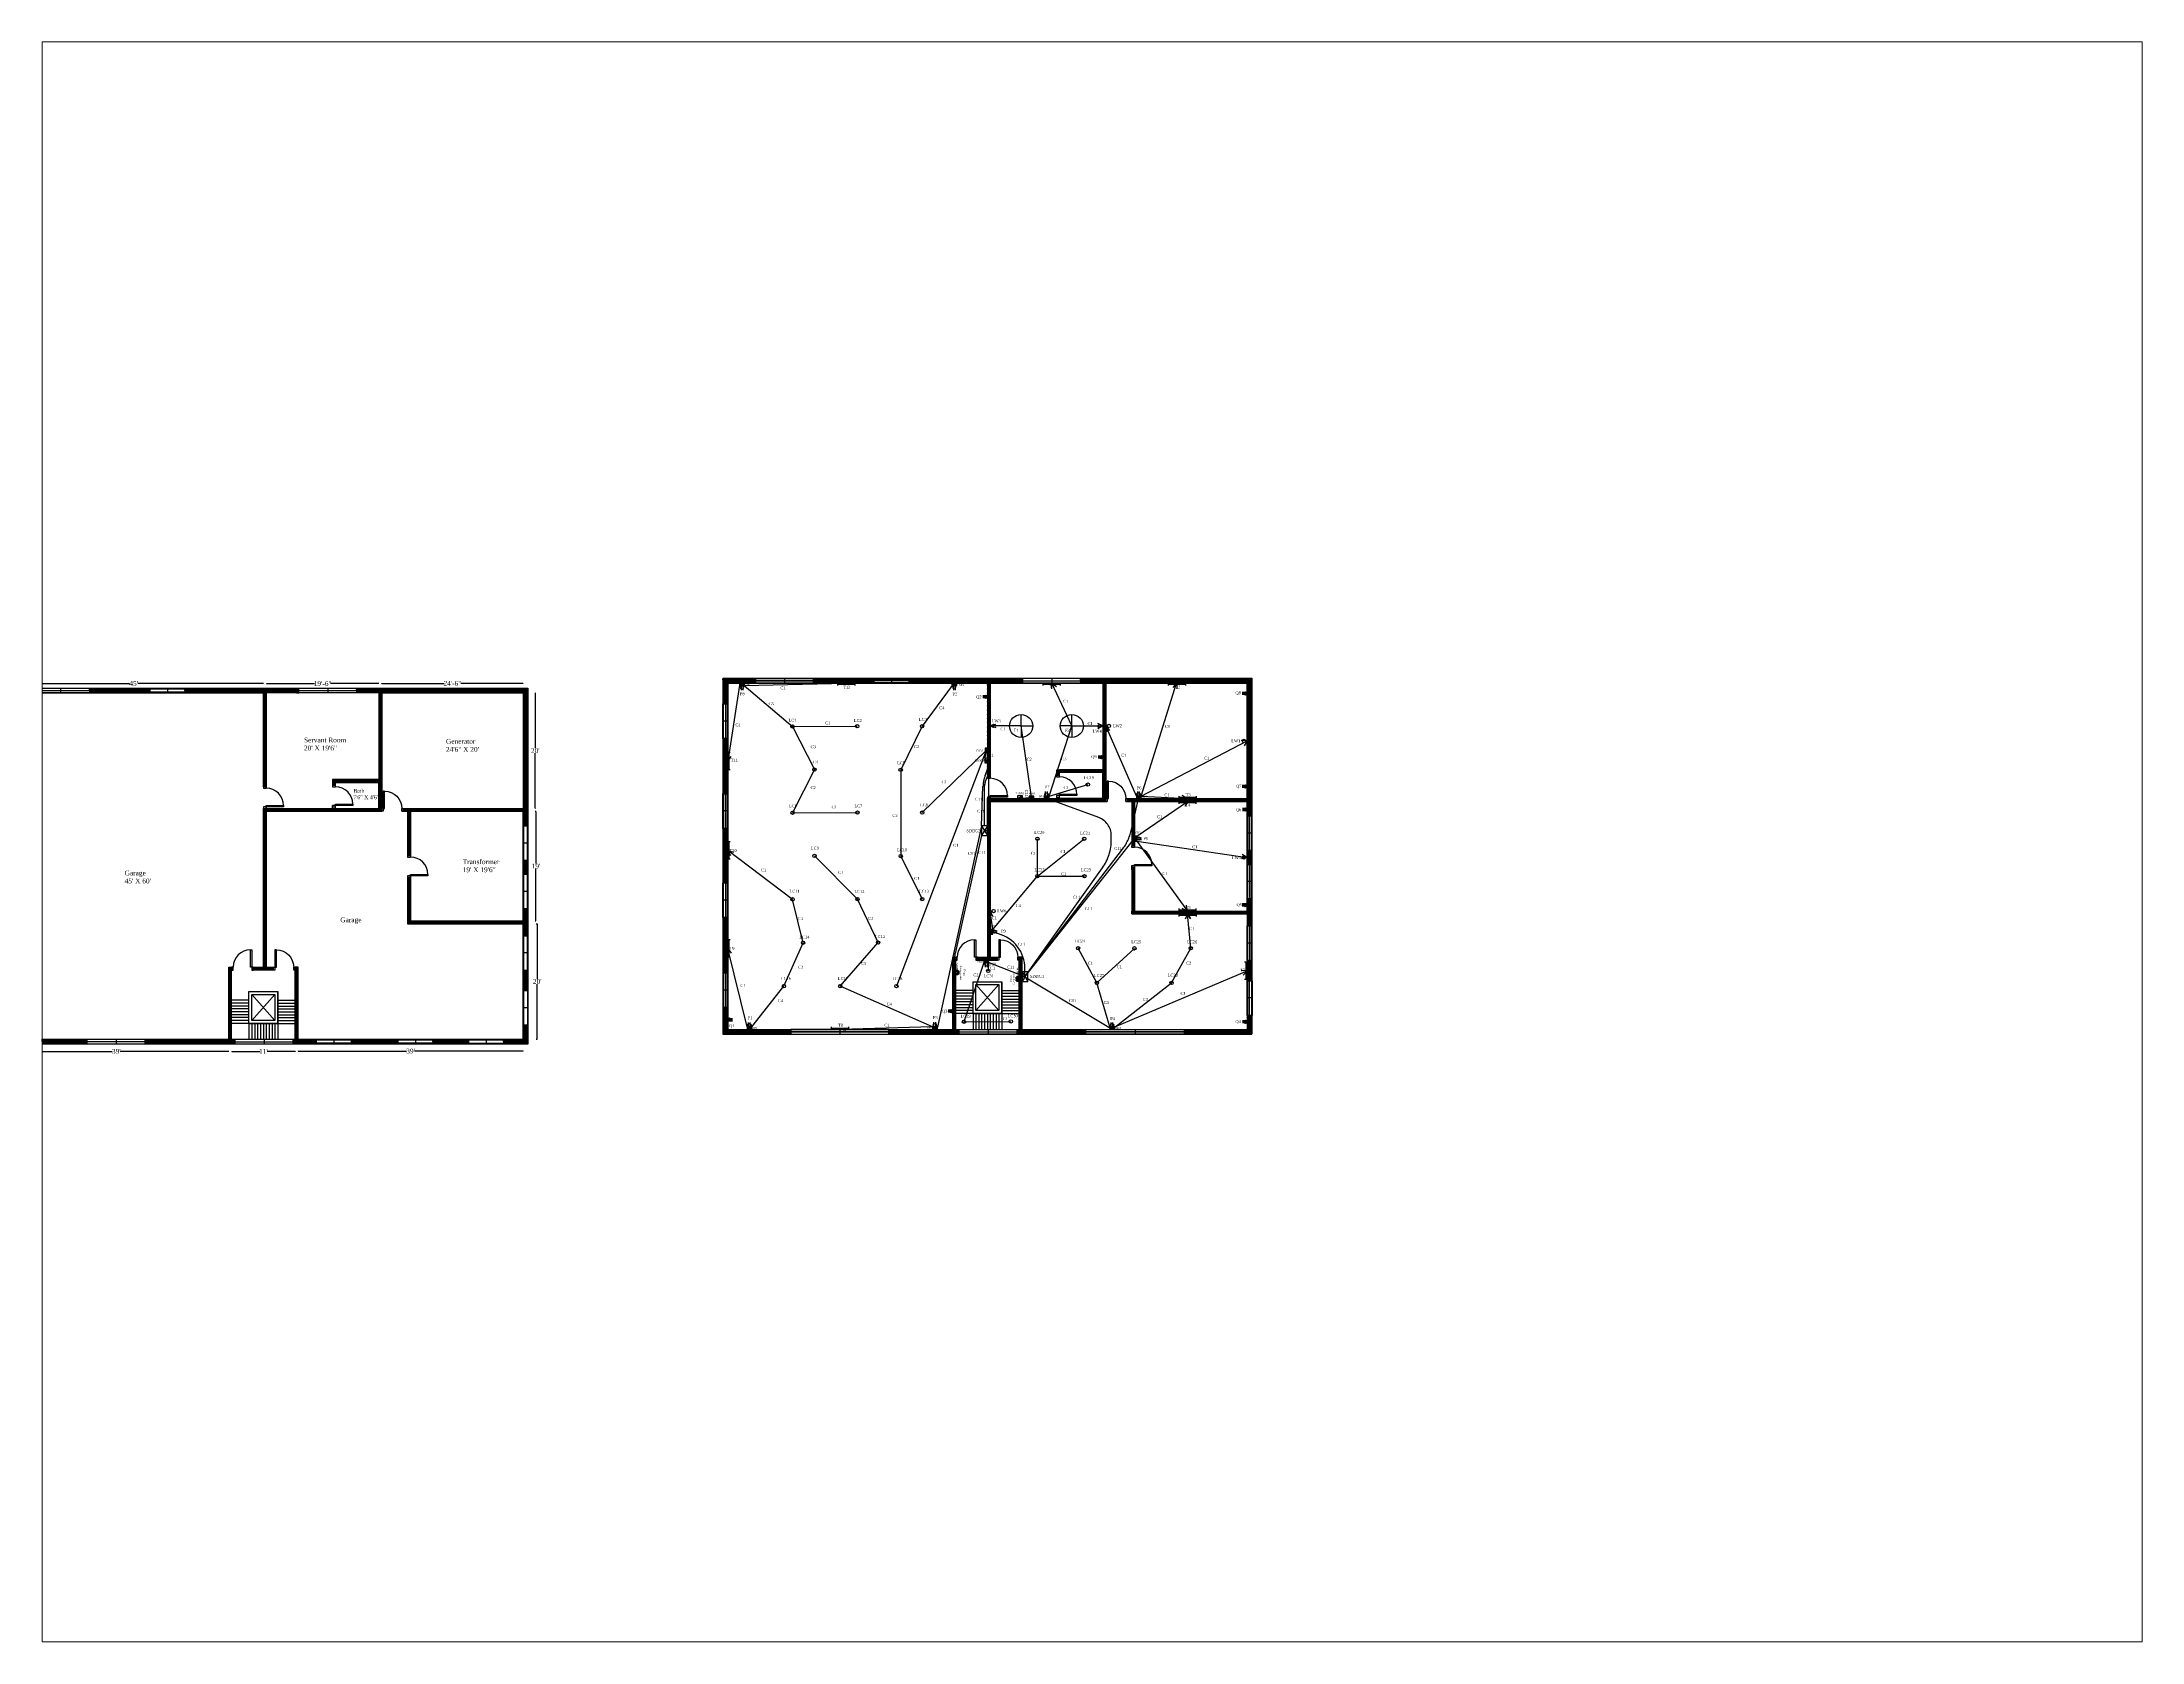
# Paper-space layout 'Layout2' of a CAD drawing. Header units: feet. Extents: x 1.05 to 9.45, y 0.8 to 7.2.
# The model-space entities are those that its viewports show. They can reach past a viewport. Long polylines and large blocks are cut down to what shows.
import ezdxf

# ---------------------------------------------------------------- set-up
doc = ezdxf.new("R2010")
doc.units = ezdxf.units.FT
doc.header["$MEASUREMENT"] = 0
doc.linetypes.add('HIDDEN', pattern=[0.375, 0.25, -0.125])
for name, color, linetype in [('Conduit', 5, 'HIDDEN'), ('Doors', 220, 'Continuous'), ('Fan', 7, 'Continuous'), ('Fittings and Fixtures', 7, 'Continuous'), ('Gates', 240, 'Continuous'), ('Hatch', 7, 'Continuous'), ('Power Line', 3, 'Continuous'), ('Stair', 92, 'Continuous'), ('Switchboard', 7, 'Continuous'), ('Text', 10, 'Continuous'), ('Windows', 50, 'Continuous')]:
    doc.layers.add(name, color=color, linetype=linetype)
doc.styles.get("Standard").update_dxf_attribs({"font": 'times.ttf'})
doc.dimstyles.get("Standard").update_dxf_attribs({"dimtxt": 0.18, "dimasz": 0.18, "dimexe": 0.18, "dimexo": 0.0625, "dimgap": 0.09, "dimtad": 0, "dimtih": 1, "dimtoh": 1, "dimdec": 1, "dimzin": 0, "dimdsep": 46, "dimlunit": 4, "dimtxsty": 'Standard', "dimcen": 0.09, "dimadec": 0, "dimazin": 0, "dimtfac": 1, "dimtdec": 1, "dimtofl": 0, "dimtmove": 0, "dimatfit": 3, "dimfxl": 1, "dimtolj": 1, "dimtzin": 0, "dimarcsym": 0})
pattern_1 = [(45, (-1505.67631, -20.54817), (-0.088388348, 0.088388348), [])]

# ---------------------------------------------------------------- blocks, each defined once
blk = doc.blocks.new('df2')
at = {"layer": 'Doors'}
for points in [[(2159.3, 808.4), (2156.3, 808.4), (2156.3, 844.4), (2159.3, 844.4)], [(2117.3, 802.4), (2120.3, 802.4), (2120.3, 808.4), (2117.3, 808.4)], [(2159.3, 802.4), (2162.3, 802.4), (2162.3, 808.4), (2159.3, 808.4)]]:
    blk.add_lwpolyline(points, close=True, dxfattribs=at)
blk.add_arc((2156.3, 808.4), 36, 90, 180, dxfattribs=at)
blk = doc.blocks.new('win_real')
at = {"layer": 'Windows'}
for p, q in [((-72, 0), (0, 0)), ((-72, -10), (-72, 0)), ((0, 0), (0, -10)), ((-72, -1.3), (0, -1.3)), ((0, -8.5), (-72, -8.5)), ((0, -10), (-72, -10)), ((-36.1, -1.3), (-36.1, -8.5))]:
    blk.add_line(p, q, dxfattribs=at)
blk = doc.blocks.new('win_big')
at = {"layer": 'Windows'}
for p, q in [((1287.2, 268), (1407.2, 268)), ((1287.2, 258), (1287.2, 268)), ((1287.2, 263), (1407.2, 263)), ((1347.3, 268), (1347.3, 258)), ((1407.2, 268), (1407.2, 258)), ((1407.2, 258), (1287.2, 258))]:
    blk.add_line(p, q, dxfattribs=at)
blk = doc.blocks.new('win_bigg')
at = {"layer": 'Windows'}
blk.add_blockref('win_big', (-1287.2, -258), dxfattribs=at)
blk = doc.blocks.new('Fan')
at = {"layer": 'Fan'}
for q in [(-24, 0), (0, 24), (24, 0), (0, -24)]:
    blk.add_line((0, 0), q, dxfattribs=at)
blk.add_circle((0, 0), 24, dxfattribs=at)
blk = doc.blocks.new('fluoroscent light')
at = {"layer": 'Fittings and Fixtures'}
for p, q in [((0, 2.5), (0, -2.5)), ((0, 0), (36, 0)), ((36, 2.5), (36, -2.5))]:
    blk.add_line(p, q, dxfattribs=at)
blk = doc.blocks.new('light')
at = {"layer": 'Fittings and Fixtures'}
blk.add_line((-288.4, 343.1), (-288.4, 346.3), dxfattribs=at)
blk.add_circle((-288.4, 339.6), 3.5, dxfattribs=at)
blk = doc.blocks.new('switchboard')
at = {"layer": 'Fan'}
blk.add_lwpolyline([(0, 0), (0, -10), (5, -10), (5, 0)], close=True, dxfattribs=at)
at = {"layer": 'Switchboard'}
for p, q in [((0.3, 0), (5, -4.7)), ((1, 0), (5, -4)), ((1.7, 0), (5, -3.3)), ((3.2, 0), (5, -1.8)), ((3.9, 0), (5, -1.1)), ((4.6, 0), (5, -0.4)), ((0, -0.4), (5, -5.4)), ((0, -1.1), (5, -6.1)), ((0, -1.8), (5, -6.8)), ((0, -2.5), (5, -7.5)), ((0, -3.2), (5, -8.2)), ((0, -3.9), (5, -8.9)), ((0, -4.6), (5, -9.6)), ((0, -5.3), (4.7, -10)), ((0, -6), (3.9, -10)), ((0, -6.7), (3.3, -10)), ((0, -7.4), (2.5, -10)), ((0, -8.2), (1.8, -10)), ((0, -8.9), (1.1, -10)), ((0, -9.6), (0.4, -10)), ((2.5, 0), (5, -2.6))]:
    blk.add_line(p, q, dxfattribs=at)
blk = doc.blocks.new('Socket P')
at = {"layer": 'Switchboard'}
for p, q in [((-1.8, 0.5), (-1.8, 9.5)), ((1.8, 0.5), (1.8, 9.5))]:
    blk.add_line(p, q, dxfattribs=at)
blk.add_circle((0, 3.5), 3.5, dxfattribs=at)
blk = doc.blocks.new('SDB')
blk.add_lwpolyline([(0, -6), (10, -6), (10, 0), (0, 0)], close=True)
at = {"layer": 'Switchboard'}
for p, q in [((0, -6), (10, 0)), ((0, 0), (10, -6))]:
    blk.add_line(p, q, dxfattribs=at)
blk = doc.blocks.new('ESB')
blk.add_line((0, 2.5), (0, -2.5))
blk.add_lwpolyline([(-5, -2.5), (5, -2.5), (5, 2.5), (-5, 2.5)], close=True)
at = {"layer": 'Switchboard'}
for p, q in [((-5, 2.5), (0, 0)), ((-5, 0), (0, 0)), ((-5, -2.5), (0, 0)), ((0, 0), (5, 2.5)), ((0, 0), (5, 0)), ((0, 0), (5, -2.5))]:
    blk.add_line(p, q, dxfattribs=at)
blk = doc.blocks.new('ESDB')
blk.add_lwpolyline([(0, 0), (10.2, 0), (10.2, 5.5), (0, 5.5)], close=True)
at = {"layer": 'Switchboard'}
for p, q in [((0, 0), (10.2, 5.5)), ((1.1, 0), (10.2, 4.9)), ((2.1, 0), (10.2, 4.4)), ((3.2, 0), (10.2, 3.8)), ((4.2, 0), (10.2, 3.2)), ((5.3, 0), (10.2, 2.7)), ((6.3, 0), (10.2, 2.1)), ((7.4, 0), (10.2, 1.5)), ((8.4, 0), (10.2, 1)), ((9.5, 0), (10.2, 0.4))]:
    blk.add_line(p, q, dxfattribs=at)
blk = doc.blocks.new('Socket Q')
at = {"layer": 'Switchboard'}
for p, q in [((-2.2, 0.8), (-2.2, 9.8)), ((0, 0), (0, 9.8)), ((2.2, 0.8), (2.2, 9.8))]:
    blk.add_line(p, q, dxfattribs=at)
blk.add_circle((0, 3.5), 3.5, dxfattribs=at)
blk = doc.blocks.new('Gate')
at = {"layer": 'Gates'}
for p, q in [((-102, 0), (102, 0)), ((0, 5), (0, 0)), ((0, 0), (0, -5))]:
    blk.add_line(p, q, dxfattribs=at)
blk.add_lwpolyline([(-102, -5), (102, -5), (102, 5), (-102, 5)], close=True, dxfattribs=at)
blk = doc.blocks.new('*D44')
at = {"layer": 'Defpoints', "color": 0, "transparency": 16777216}
for p in [(-1517.8, 774.4), (-977.7, 774.4), (-977.7, 774.4)]:
    blk.add_point(p, dxfattribs=at)
at = {"layer": 'Windows', "color": 0, "lineweight": -2, "transparency": 16777216}
for p, q in [((-1517.8, 774.5), (-1517.8, 774.6)), ((-1517.7, 774.4), (-1256.2, 774.4)), ((-977.9, 774.4), (-1239.4, 774.4)), ((-977.7, 774.5), (-977.7, 774.6))]:
    blk.add_line(p, q, dxfattribs=at)
at = {"layer": 'Windows', "color": 0, "transparency": 16777216}
for points in [[(-1517.7, 774.4), (-1517.7, 774.4), (-1517.8, 774.4)], [(-977.9, 774.4), (-977.9, 774.4), (-977.7, 774.4)]]:
    blk.add_solid(points, dxfattribs=at)
at = {"layer": 'Windows', "color": 0, "transparency": 16777216, "insert": (-1247.8, 774.4), "char_height": 0.18, "attachment_point": 5}
blk.add_mtext("\\A1;{\\H55.55556x;45'}", dxfattribs=at)
blk = doc.blocks.new('*D45')
at = {"layer": 'Defpoints', "color": 0, "transparency": 16777216}
for p in [(-971.9, 774.2), (-737.9, 774.2), (-737.9, 774.2)]:
    blk.add_point(p, dxfattribs=at)
at = {"layer": 'Windows', "color": 0, "lineweight": -2, "transparency": 16777216}
for p, q in [((-971.9, 774.3), (-971.9, 774.4)), ((-971.8, 774.2), (-871.6, 774.2)), ((-738.1, 774.2), (-838.3, 774.2)), ((-737.9, 774.3), (-737.9, 774.4))]:
    blk.add_line(p, q, dxfattribs=at)
at = {"layer": 'Windows', "color": 0, "transparency": 16777216}
for points in [[(-971.8, 774.2), (-971.8, 774.2), (-971.9, 774.2)], [(-738.1, 774.2), (-738.1, 774.2), (-737.9, 774.2)]]:
    blk.add_solid(points, dxfattribs=at)
at = {"layer": 'Windows', "color": 0, "transparency": 16777216, "insert": (-854.9, 774.2), "char_height": 0.18, "attachment_point": 5}
blk.add_mtext('\\A1;{\\H55.55556x;19\'-6"}', dxfattribs=at)
blk = doc.blocks.new('*D46')
at = {"layer": 'Defpoints', "color": 0, "transparency": 16777216}
for p in [(-731.9, 774.4), (-437.9, 774.8), (-437.9, 774.4)]:
    blk.add_point(p, dxfattribs=at)
at = {"layer": 'Windows', "color": 0, "lineweight": -2, "transparency": 16777216}
for p, q in [((-731.9, 774.5), (-731.9, 775)), ((-731.8, 774.8), (-602.3, 774.8)), ((-438.1, 774.8), (-567.6, 774.8)), ((-437.9, 774.5), (-437.9, 775))]:
    blk.add_line(p, q, dxfattribs=at)
at = {"layer": 'Windows', "color": 0, "transparency": 16777216}
for points in [[(-731.8, 774.9), (-731.8, 774.8), (-731.9, 774.8)], [(-438.1, 774.9), (-438.1, 774.8), (-437.9, 774.8)]]:
    blk.add_solid(points, dxfattribs=at)
at = {"layer": 'Windows', "color": 0, "transparency": 16777216, "insert": (-584.9, 774.8), "char_height": 0.18, "attachment_point": 5}
blk.add_mtext('\\A1;{\\H55.55556x;24\'-6"}', dxfattribs=at)
blk = doc.blocks.new('*D47')
at = {"layer": 'Defpoints', "color": 0, "transparency": 16777216}
for p in [(-412, 754.7), (-412.7, 514.7), (-412, 514.7)]:
    blk.add_point(p, dxfattribs=at)
at = {"layer": 'Windows', "color": 0, "lineweight": -2, "transparency": 16777216}
for p, q in [((-412.1, 754.7), (-412.9, 754.7)), ((-412.7, 754.5), (-412.7, 639.9)), ((-412.7, 514.9), (-412.7, 629.5)), ((-412.1, 514.7), (-412.9, 514.7))]:
    blk.add_line(p, q, dxfattribs=at)
at = {"layer": 'Windows', "color": 0, "transparency": 16777216}
for points in [[(-412.7, 754.5), (-412.7, 754.5), (-412.7, 754.7)], [(-412.7, 514.9), (-412.7, 514.9), (-412.7, 514.7)]]:
    blk.add_solid(points, dxfattribs=at)
at = {"layer": 'Windows', "color": 0, "transparency": 16777216, "insert": (-412.7, 634.7), "char_height": 0.18, "attachment_point": 5}
blk.add_mtext("\\A1;{\\H55.55556x;20'}", dxfattribs=at)
blk = doc.blocks.new('*D48')
at = {"layer": 'Defpoints', "color": 0, "transparency": 16777216}
for p in [(-905.9, 10.3), (-437.9, 10.3), (-437.9, 10)]:
    blk.add_point(p, dxfattribs=at)
at = {"layer": 'Windows', "color": 0, "lineweight": -2, "transparency": 16777216}
for p, q in [((-905.9, 10.3), (-905.9, 9.8)), ((-905.8, 10), (-680.1, 10)), ((-438.1, 10), (-663.8, 10)), ((-437.9, 10.3), (-437.9, 9.8))]:
    blk.add_line(p, q, dxfattribs=at)
at = {"layer": 'Windows', "color": 0, "transparency": 16777216}
for points in [[(-905.8, 10), (-905.8, 10), (-905.9, 10)], [(-438.1, 10), (-438.1, 10), (-437.9, 10)]]:
    blk.add_solid(points, dxfattribs=at)
at = {"layer": 'Windows', "color": 0, "transparency": 16777216, "insert": (-671.9, 10), "char_height": 0.18, "attachment_point": 5}
blk.add_mtext("\\A1;{\\H55.55556x;39'}", dxfattribs=at)
blk = doc.blocks.new('*D49')
at = {"layer": 'Defpoints', "color": 0, "transparency": 16777216}
for p in [(-1043.9, 9.8), (-1043.9, 9.5), (-911.9, 9.8)]:
    blk.add_point(p, dxfattribs=at)
at = {"layer": 'Windows', "color": 0, "lineweight": -2, "transparency": 16777216}
for p, q in [((-1043.9, 9.7), (-1043.9, 9.3)), ((-1043.8, 9.5), (-985.6, 9.5)), ((-912.1, 9.5), (-970.3, 9.5)), ((-911.9, 9.7), (-911.9, 9.3))]:
    blk.add_line(p, q, dxfattribs=at)
at = {"layer": 'Windows', "color": 0, "transparency": 16777216}
for points in [[(-1043.8, 9.5), (-1043.8, 9.5), (-1043.9, 9.5)], [(-912.1, 9.5), (-912.1, 9.5), (-911.9, 9.5)]]:
    blk.add_solid(points, dxfattribs=at)
at = {"layer": 'Windows', "color": 0, "transparency": 16777216, "insert": (-977.9, 9.5), "char_height": 0.18, "attachment_point": 5}
blk.add_mtext("\\A1;{\\H55.55556x;11'}", dxfattribs=at)
blk = doc.blocks.new('*D50')
at = {"layer": 'Defpoints', "color": 0, "transparency": 16777216}
for p in [(-1517.9, 9.4), (-1517.9, 9.4), (-1049.9, 9.4)]:
    blk.add_point(p, dxfattribs=at)
at = {"layer": 'Windows', "color": 0, "lineweight": -2, "transparency": 16777216}
for p, q in [((-1517.9, 9.4), (-1517.9, 9.2)), ((-1517.8, 9.4), (-1292.1, 9.4)), ((-1050.1, 9.4), (-1275.8, 9.4)), ((-1049.9, 9.4), (-1049.9, 9.2))]:
    blk.add_line(p, q, dxfattribs=at)
at = {"layer": 'Windows', "color": 0, "transparency": 16777216}
for points in [[(-1517.8, 9.4), (-1517.8, 9.4), (-1517.9, 9.4)], [(-1050.1, 9.4), (-1050.1, 9.4), (-1049.9, 9.4)]]:
    blk.add_solid(points, dxfattribs=at)
at = {"layer": 'Windows', "color": 0, "transparency": 16777216, "insert": (-1283.9, 9.4), "char_height": 0.18, "attachment_point": 5}
blk.add_mtext("\\A1;{\\H55.55556x;39'}", dxfattribs=at)
blk = doc.blocks.new('*D51')
at = {"layer": 'Defpoints', "color": 0, "transparency": 16777216}
for p in [(-413.1, 508.7), (-413.1, 280.7), (-411.2, 280.7)]:
    blk.add_point(p, dxfattribs=at)
at = {"layer": 'Windows', "color": 0, "lineweight": -2, "transparency": 16777216}
for p, q in [((-413, 508.7), (-411.1, 508.7)), ((-411.2, 508.5), (-411.2, 399.9)), ((-411.2, 280.9), (-411.2, 389.5)), ((-413, 280.7), (-411.1, 280.7))]:
    blk.add_line(p, q, dxfattribs=at)
at = {"layer": 'Windows', "color": 0, "transparency": 16777216}
for points in [[(-411.3, 508.5), (-411.2, 508.5), (-411.2, 508.7)], [(-411.3, 280.9), (-411.2, 280.9), (-411.2, 280.7)]]:
    blk.add_solid(points, dxfattribs=at)
at = {"layer": 'Windows', "color": 0, "transparency": 16777216, "insert": (-411.2, 394.7), "char_height": 0.18, "attachment_point": 5}
blk.add_mtext("\\A1;{\\H55.55556x;19'}", dxfattribs=at)
blk = doc.blocks.new('*D52')
at = {"layer": 'Defpoints', "color": 0, "transparency": 16777216}
for p in [(-410.5, 274.7), (-410.5, 34.7), (-408.5, 34.7)]:
    blk.add_point(p, dxfattribs=at)
at = {"layer": 'Windows', "color": 0, "lineweight": -2, "transparency": 16777216}
for p, q in [((-410.4, 274.7), (-408.3, 274.7)), ((-408.5, 274.5), (-408.5, 159.9)), ((-408.5, 34.9), (-408.5, 149.5)), ((-410.4, 34.7), (-408.3, 34.7))]:
    blk.add_line(p, q, dxfattribs=at)
at = {"layer": 'Windows', "color": 0, "transparency": 16777216}
for points in [[(-408.5, 274.5), (-408.5, 274.5), (-408.5, 274.7)], [(-408.5, 34.9), (-408.5, 34.9), (-408.5, 34.7)]]:
    blk.add_solid(points, dxfattribs=at)
at = {"layer": 'Windows', "color": 0, "transparency": 16777216, "insert": (-408.5, 154.7), "char_height": 0.18, "attachment_point": 5}
blk.add_mtext("\\A1;{\\H55.55556x;20'}", dxfattribs=at)

msp = doc.modelspace()

# ---------------------------------------------------------------- hatches: boundary and pattern name
at = {"layer": 'Hatch'}
h = msp.add_hatch(dxfattribs=at)
h.set_pattern_fill('ANSI31', color=256, style=0)
h.set_pattern_definition(pattern_1)
h.paths.add_polyline_path([(-550.82, 34.72), (-625.64, 34.72), (-625.64, 24.72), (-550.82, 24.72)])
h.paths.add_polyline_path([(-697.64, 34.72), (-795.34, 34.72), (-795.34, 24.72), (-697.64, 24.72)])
h.paths.add_polyline_path([(-867.34, 34.72), (-905.95, 34.72), (-905.95, 184.72), (-911.95, 184.72), (-911.95, 178.72), (-911.95, 34.72), (-916.48, 34.72), (-916.48, 24.72), (-867.34, 24.72)])
h.paths.add_polyline_path([(-1036.48, 34.72), (-1043.95, 34.72), (-1043.95, 184.72), (-1049.95, 184.72), (-1049.95, 34.72), (-1224.21, 34.72), (-1224.21, 24.72), (-1036.48, 24.72)])
h.paths.add_polyline_path([(-1517.95, 452.68), (-1527.95, 452.68), (-1527.95, 24.72), (-1344.21, 24.72), (-1344.21, 34.72), (-1517.95, 34.72)])
h.paths.add_polyline_path([(-1213.49, 764.72), (-1339.88, 764.72), (-1339.88, 754.72), (-1213.49, 754.72)])
h.paths.add_polyline_path([(-1459.88, 764.72), (-1527.95, 764.72), (-1527.95, 711.43), (-1517.95, 711.43), (-1517.95, 754.72), (-1459.88, 754.72)])
h.paths.add_polyline_path([(-1517.95, 639.43), (-1527.95, 639.43), (-1527.95, 524.68), (-1517.95, 524.68)])
h = msp.add_hatch(dxfattribs=at)
h.set_pattern_fill('ANSI31', color=256, style=0)
h.set_pattern_definition(pattern_1)
h.paths.add_polyline_path([(-904.32, 764.72), (-1141.49, 764.72), (-1141.49, 754.72), (-977.95, 754.72), (-977.95, 559.72), (-971.95, 559.72), (-971.95, 754.72), (-904.32, 754.72)])
h = msp.add_hatch(dxfattribs=at)
h.set_pattern_fill('ANSI31', color=256, style=0)
h.set_pattern_definition(pattern_1)
h.paths.add_polyline_path([(-427.95, 764.72), (-784.32, 764.72), (-784.32, 754.72), (-737.95, 754.72), (-737.95, 574.72), (-833.96, 574.72), (-833.95, 562.72), (-827.95, 562.72), (-827.95, 568.72), (-737.95, 568.72), (-737.95, 514.72), (-827.95, 514.72), (-833.95, 514.72), (-971.95, 514.72), (-977.95, 514.72), (-977.95, 184.72), (-998.95, 184.72), (-998.95, 178.72), (-956.95, 178.72), (-956.95, 184.72), (-971.95, 184.72), (-971.95, 508.72), (-731.95, 508.72), (-731.95, 514.72), (-731.95, 514.72), (-731.95, 754.72), (-437.95, 754.72), (-437.95, 514.72), (-686.95, 514.72), (-686.95, 508.72), (-677.95, 508.72), (-677.95, 416.63), (-671.95, 416.63), (-671.95, 508.72), (-437.95, 508.72), (-437.95, 478.64), (-427.95, 478.64)])
h = msp.add_hatch(dxfattribs=at)
h.set_pattern_fill('ANSI31', color=256, style=0)
h.paths.add_polyline_path([(-12.27, 473.23), (-16.98, 473.23), (-16.98, 360.11), (-12.27, 360.11), (-12.27, 409.27)])
h.paths.add_polyline_path([(-16.98, 473.23), (-22.27, 473.23), (-22.27, 360.11), (-16.98, 360.11)])
h.paths.add_polyline_path([(-12.27, 659.98), (-16.99, 659.98), (-16.99, 545.23), (-12.27, 545.23), (-12.27, 595.27)])
h.paths.add_polyline_path([(-16.99, 659.98), (-22.27, 659.98), (-22.27, 545.23), (-16.99, 545.23)])
h.paths.add_polyline_path([(24.07, 780.42), (-16.99, 780.42), (-16.99, 731.98), (-12.27, 731.98), (-12.27, 775.27), (18.46, 775.27, -0.1979834)])
h.paths.add_polyline_path([(45.8, 785.27), (-22.27, 785.27), (-22.27, 731.98), (-16.99, 731.98), (-16.99, 780.42), (24.07, 780.42, -0.0886326), (27.54, 781.03), (45.8, 780.99)])
h.paths.add_polyline_path([(45.8, 780.42), (24.07, 780.42, 0.1979834), (18.46, 775.27), (45.8, 775.27)], flags=17)
h = msp.add_hatch(dxfattribs=at)
h.set_pattern_fill('ANSI31', color=256, style=0)
h.paths.add_polyline_path([(45.8, 780.99), (27.54, 781.03, 0.0886326), (24.07, 780.42), (45.8, 780.42)])
h = msp.add_hatch(dxfattribs=at)
h.set_pattern_fill('ANSI31', color=256, style=0)
h.paths.add_polyline_path([(292.18, 785.27), (165.8, 785.27), (165.8, 780.69), (277.89, 780.42), (292.18, 780.42)])
h.paths.add_polyline_path([(292.18, 780.39), (277.89, 780.42), (165.8, 780.42), (165.8, 775.27), (233.73, 775.27), (292.18, 775.27)])
h.paths.add_polyline_path([(601.36, 785.27), (364.18, 785.27), (364.18, 780.42), (530.75, 780.42), (530.75, 772.91, -0.0709675), (531.14, 770.11), (530.9, 610.18, -0.0249154), (530.75, 607.2), (530.75, 580.27), (533.73, 580.27), (533.73, 775.27), (601.36, 775.27)])
h.paths.add_polyline_path([(520.55, 779.83), (494.58, 779.89), (478.9, 779.75, 0.1002335), (469.19, 777.69), (463.76, 775.35), (463.76, 775.27), (527.73, 775.27), (527.73, 747.12, -0.01195), (527.74, 746.95), (530.53, 746.95), (530.53, 769.83, 0.4134914)], flags=17)
h.paths.add_polyline_path([(469.19, 777.69, -0.1002335), (478.9, 779.75), (494.58, 779.89), (364.18, 780.21), (364.18, 775.27), (425.73, 775.27), (437.73, 775.27), (453.76, 775.27), (453.76, 775.28), (463.61, 775.28)], flags=17)
h.paths.add_polyline_path([(770.48, 780.56), (1071.45, 780.69), (1071.59, 754.23), (1072.1, 560.33), (1072.77, 512.01), (1072.83, 499.18), (1077.73, 499.18), (1077.73, 785.27), (721.36, 785.27), (721.36, 775.27), (767.73, 775.27), (767.73, 621.27), (770.48, 621.27)])
h = msp.add_hatch(dxfattribs=at)
h.set_pattern_fill('ANSI31', color=256, style=0)
h.paths.add_polyline_path([(165.8, 780.69), (165.8, 780.42), (277.89, 780.42)])
h = msp.add_hatch(dxfattribs=at)
h.set_pattern_fill('ANSI31', color=256, style=0)
h.paths.add_polyline_path([(530.75, 780.42), (364.18, 780.42), (364.18, 780.21), (494.58, 779.89), (521.05, 780.13, -0.336355), (530.75, 772.91)])
h = msp.add_hatch(dxfattribs=at)
h.set_pattern_fill('ANSI31', color=256, style=0)
h.paths.add_polyline_path([(521.05, 780.13), (494.58, 779.89), (520.55, 779.83, -0.4134914), (530.53, 769.83), (530.53, 746.95), (530.75, 746.95), (530.75, 772.91, 0.336355)])
h = msp.add_hatch(dxfattribs=at)
h.set_pattern_fill('ANSI31', color=256, style=0)
h.paths.add_polyline_path([(530.53, 746.95), (527.74, 746.95, -0.0190313), (527.73, 746.68), (527.73, 649.27), (527.73, 596.24), (529.08, 599.93, 0.048336), (530.53, 605.53)])
h = msp.add_hatch(dxfattribs=at)
h.set_pattern_fill('ANSI31', color=256, style=0)
h.paths.add_polyline_path([(530.75, 746.95), (530.53, 746.95), (530.53, 729.66), (530.75, 729.66)])
h.paths.add_polyline_path([(531.13, 759.64), (530.75, 759.64), (530.75, 746.95), (530.75, 729.66), (531.08, 729.66)])
h = msp.add_hatch(dxfattribs=at)
h.set_pattern_fill('ANSI31', color=256, style=0)
h.paths.add_polyline_path([(531.14, 770.11, 0.0709675), (530.75, 772.91), (530.75, 759.64), (531.13, 759.64)])
h = msp.add_hatch(dxfattribs=at)
h.set_pattern_fill('ANSI31', color=256, style=0)
h.paths.add_polyline_path([(773.73, 686.09), (773.73, 686.09), (773.73, 686.09), (773.73, 775.27), (1067.73, 775.27), (1067.73, 754.02), (1071.59, 754.23), (1071.45, 780.69), (770.48, 780.56), (770.48, 621.27), (767.73, 621.27), (767.73, 595.27), (673.74, 595.27), (671.73, 589.06), (671.73, 583.27), (677.73, 583.27), (677.73, 589.27), (767.73, 589.27), (767.73, 535.27), (671.73, 535.27), (651.28, 535.27), (667.67, 529.27), (773.73, 529.27), (773.73, 535.27), (773.73, 535.27)])
h = msp.add_hatch(dxfattribs=at)
h.set_pattern_fill('ANSI31', color=256, style=0)
h.paths.add_polyline_path([(1071.45, 780.69), (770.48, 780.56), (773.73, 775.27), (1067.73, 775.27), (1067.73, 754.02), (1071.59, 754.23)])
h = msp.add_hatch(dxfattribs=at)
h.set_pattern_fill('ANSI31', color=256, style=0)
h.paths.add_polyline_path([(1071.59, 754.23), (1067.73, 754.02), (1067.73, 560.32), (1072.1, 560.33)])
h.paths.add_polyline_path([(1077.73, 785.27), (1071.46, 779), (1071.59, 754.23), (1072.1, 560.33), (1072.77, 512.01), (1072.83, 499.18), (1077.73, 499.18)])
h = msp.add_hatch(dxfattribs=at)
h.set_pattern_fill('ANSI31', color=256, style=0)
h.paths.add_polyline_path([(1071.46, 779), (1067.73, 775.27), (1067.73, 754.02), (1071.59, 754.23)])
h = msp.add_hatch(dxfattribs=at)
h.set_pattern_fill('ANSI31', color=256, style=0)
h.paths.add_polyline_path([(530.75, 729.66), (530.53, 729.66), (530.53, 695.98), (530.75, 695.98)])
h.paths.add_polyline_path([(531.08, 729.66), (530.75, 729.66), (530.75, 686.93), (531.02, 686.93)])
h = msp.add_hatch(dxfattribs=at)
h.set_pattern_fill('ANSI31', color=256, style=0)
h.paths.add_polyline_path([(530.75, 695.98), (530.53, 695.98), (530.53, 686.93), (530.75, 686.93)])
h = msp.add_hatch(dxfattribs=at)
h.set_pattern_fill('ANSI31', color=256, style=0)
h.paths.add_polyline_path([(530.75, 686.93), (530.53, 686.93), (530.53, 652.83), (530.75, 652.83)])
h = msp.add_hatch(dxfattribs=at)
h.set_pattern_fill('ANSI31', color=256, style=0)
h.paths.add_polyline_path([(531.02, 686.93), (530.75, 686.93), (530.75, 652.83), (530.96, 652.83)])
h = msp.add_hatch(dxfattribs=at)
h.set_pattern_fill('ANSI31', color=256, style=0)
h.paths.add_polyline_path([(530.75, 652.83), (530.53, 652.83), (530.53, 605.53, 0.0140033), (530.75, 607.2)])
h = msp.add_hatch(dxfattribs=at)
h.set_pattern_fill('ANSI31', color=256, style=0)
h.paths.add_polyline_path([(530.96, 652.83), (530.75, 652.83), (530.75, 607.2, 0.0249154), (530.9, 610.18)])
h = msp.add_hatch(dxfattribs=at)
h.set_pattern_fill('ANSI31', color=256, style=0)
h.paths.add_polyline_path([(530.75, 607.2, -0.0140033), (530.53, 605.53), (530.53, 593.19, -0.1041923), (527.98, 581.08), (527.73, 580.52), (527.73, 580.27), (530.75, 580.27)])
h = msp.add_hatch(dxfattribs=at)
h.set_pattern_fill('ANSI31', color=256, style=0)
h.paths.add_polyline_path([(530.53, 593.19), (530.53, 605.53, -0.048336), (529.08, 599.93), (527.73, 596.24), (527.73, 580.52), (527.98, 581.08, 0.1041923)])
h = msp.add_hatch(dxfattribs=at)
h.set_pattern_fill('ANSI31', color=256, style=0)
h.paths.add_polyline_path([(533.73, 529.27), (667.67, 529.27), (651.28, 535.27), (624.36, 535.27), (624.36, 535.27), (614.36, 535.27), (614.36, 535.27), (533.73, 535.27), (533.73, 535.27), (530.75, 535.27), (530.75, 468.63), (527.73, 468.66), (527.73, 205.27), (506.73, 205.27), (506.73, 199.27), (520.13, 199.27), (520.13, 199.38), (530.13, 199.38), (530.13, 199.27), (548.73, 199.27), (548.73, 205.27), (533.73, 205.27)])
h = msp.add_hatch(dxfattribs=at)
h.set_pattern_fill('ANSI31', color=256, style=0)
h.paths.add_polyline_path([(530.75, 535.27), (527.73, 535.27), (527.73, 529.27), (527.73, 468.66), (530.75, 468.63)])
h = msp.add_hatch(dxfattribs=at)
h.set_pattern_fill('ANSI31', color=256, style=0)
h.paths.add_polyline_path([(841.89, 535.27), (818.73, 535.27), (818.73, 529.27), (827.73, 529.27), (827.73, 473.07), (833.73, 499.44), (833.73, 529.27), (840.52, 529.27)])
h.paths.add_polyline_path([(833.73, 499.44), (827.73, 473.07), (827.73, 444.49), (833.73, 452.04), (833.73, 456.68), (833.73, 456.68)])
h.paths.add_polyline_path([(833.73, 446.68), (833.73, 446.68), (833.73, 452.04), (827.73, 444.49), (827.73, 437.18), (833.73, 437.18)])
h = msp.add_hatch(dxfattribs=at)
h.set_pattern_fill('ANSI31', color=256, style=0)
h.paths.add_polyline_path([(1072.1, 560.33), (1067.73, 560.32), (1067.73, 535.27), (841.89, 535.27), (840.52, 529.27), (1067.73, 529.27), (1067.73, 512.67, -0.0399116), (1067.76, 512.12), (1072.77, 512.01)])
h = msp.add_hatch(dxfattribs=at)
h.set_pattern_fill('ANSI31', color=256, style=0)
h.paths.add_polyline_path([(1072.77, 512.01), (1067.76, 512.12, -0.0288632), (1067.73, 511.71), (1067.73, 499.18), (1072.83, 499.18)])
h = msp.add_hatch(dxfattribs=at)
h.set_pattern_fill('ANSI31', color=256, style=0)
h.set_pattern_definition(pattern_1)
h.paths.add_polyline_path([(-427.95, 406.64), (-437.95, 406.64), (-437.95, 377.86), (-427.95, 377.86)])
h = msp.add_hatch(dxfattribs=at)
h.set_pattern_fill('ANSI31', color=256, style=0)
h.paths.add_polyline_path([(1073.17, 427.18), (1067.73, 427.18), (1067.73, 398.41), (1073.3, 398.41)])
h.paths.add_polyline_path([(1077.73, 427.18), (1073.17, 427.18), (1073.3, 398.41), (1077.73, 398.41)])
h = msp.add_hatch(dxfattribs=at)
h.set_pattern_fill('ANSI31', color=256, style=0)
h.set_pattern_definition(pattern_1)
h.paths.add_polyline_path([(-427.95, 305.86), (-437.95, 305.86), (-437.95, 280.72), (-671.95, 280.72), (-671.95, 371.63), (-677.95, 371.63), (-677.95, 274.72), (-437.95, 274.72), (-437.95, 249.98), (-427.95, 249.98)])
h = msp.add_hatch(dxfattribs=at)
h.set_pattern_fill('ANSI31', color=256, style=0)
h.paths.add_polyline_path([(1073.7, 313.83), (1067.73, 313.82), (1067.73, 301.27), (833.73, 301.27), (833.73, 392.18), (827.73, 392.18), (827.73, 301.27), (827.73, 295.27), (1067.73, 295.27), (1067.73, 270.52), (1073.49, 270.52)])
h.paths.add_polyline_path([(1077.73, 326.41), (1073.64, 326.41), (1073.7, 313.83), (1073.49, 270.52), (1077.64, 270.52), (1077.64, 198.52), (1073.15, 198.52), (1072.95, 156.4), (1077.73, 156.4)])
h.paths.add_polyline_path([(1073.64, 326.41), (1067.73, 326.41), (1067.73, 313.82), (1073.7, 313.83)])
h = msp.add_hatch(dxfattribs=at)
h.set_pattern_fill('ANSI31', color=256, style=0)
h.paths.add_polyline_path([(-12.27, 288.11), (-16.98, 288.11), (-16.97, 172.93), (-12.27, 172.93), (-12.27, 205.27)])
h.paths.add_polyline_path([(-16.98, 288.11), (-22.27, 288.11), (-22.27, 172.93), (-16.97, 172.93)])
h = msp.add_hatch(dxfattribs=at)
h.set_pattern_fill('ANSI31', color=256, style=0)
h.paths.add_polyline_path([(37.33, 54.3), (36.12, 55.26), (27.96, 55.26), (27.96, 55.27), (-12.27, 55.27), (-12.27, 75.44), (-16.97, 75.42), (-16.97, 50.19), (46.91, 50.19, -0.132646)], flags=17)
h.paths.add_polyline_path([(-16.97, 75.42), (-16.97, 100.93), (-22.1, 100.93), (-22.1, 172.93), (-16.97, 172.93), (-16.98, 288.11), (-22.27, 288.11), (-22.27, 45.27), (118.75, 45.27), (118.75, 49.99), (49.74, 49.99, -0.035501), (46.91, 50.19), (-16.97, 50.19)])
h.paths.add_polyline_path([(118.75, 55.27), (37.96, 55.27), (37.96, 55.26), (36.12, 55.26), (37.33, 54.3, 0.132646), (46.91, 50.19), (118.75, 50.19)], flags=16)
h.paths.add_polyline_path([(458.24, 59.92), (458.24, 92.82), (455.73, 92.91), (455.73, 55.27), (322.75, 55.27), (322.75, 50.19), (450.24, 50.19, 0.3545941)])
h.paths.add_polyline_path([(458.24, 59.92, -0.3545941), (450.24, 50.19), (458.19, 50.19)], flags=17)
h = msp.add_hatch(dxfattribs=at)
h.set_pattern_fill('ANSI31', color=256, style=0)
h.set_pattern_definition(pattern_1)
h.paths.add_polyline_path([(-427.95, 177.98), (-437.95, 177.98), (-437.95, 34.72), (-478.82, 34.72), (-478.82, 24.72), (-427.95, 24.72), (-427.95, 63.85), (-437.73, 63.85), (-437.73, 135.85), (-427.95, 135.85)])
h = msp.add_hatch(dxfattribs=at)
h.set_pattern_fill('ANSI31', color=256, style=0)
h.paths.add_polyline_path([(732.71, 55.27), (599.73, 55.27), (599.73, 164.67), (596.51, 164.67), (597.11, 49.87), (732.71, 49.82)], flags=17)
h.paths.add_polyline_path([(732.71, 49.82), (597.11, 49.87), (596.51, 164.67), (599.73, 164.67), (599.73, 167.03), (593.73, 169.39), (593.73, 164.88), (593.73, 164.88), (593.73, 154.98), (593.73, 154.98), (593.73, 55.27), (461.73, 55.27), (461.73, 168.6), (461.73, 168.6), (461.73, 178.5), (461.73, 178.5), (461.73, 205.27), (459.32, 205.27, 0.0146688), (459.22, 202.34), (458.24, 59.92), (458.19, 50.19), (450.24, 50.19, -0.0502696), (448.24, 49.99), (322.75, 49.99), (322.75, 45.27), (469.2, 45.27), (469.2, 55.15), (589.2, 55.15), (589.2, 45.27), (732.71, 45.27)])
h = msp.add_hatch(dxfattribs=at)
h.set_pattern_fill('ANSI31', color=256, style=0)
h.paths.add_polyline_path([(459.22, 202.34, -0.0146688), (459.32, 205.27), (455.73, 205.27), (455.73, 92.91), (458.24, 92.82), (458.24, 59.92)])
h = msp.add_hatch(dxfattribs=at)
h.set_pattern_fill('ANSI31', color=256, style=0)
h.paths.add_polyline_path([(599.73, 205.27), (593.73, 205.27), (593.73, 199.27), (593.73, 169.39), (599.73, 167.03)])
h = msp.add_hatch(dxfattribs=at)
h.set_pattern_fill('ANSI31', color=256, style=0)
h.paths.add_polyline_path([(1073.15, 198.52), (1067.73, 198.52), (1067.73, 71.12, -0.0214706), (1067.74, 70.82), (1072.54, 70.76), (1072.61, 84.4), (1067.94, 84.4), (1067.94, 156.4), (1072.95, 156.4)])
h = msp.add_hatch(dxfattribs=at)
h.set_pattern_fill('ANSI31', color=256, style=0)
h.paths.add_polyline_path([(1077.73, 198.52), (1073.15, 198.52), (1072.95, 156.4), (1077.73, 156.4)])
h = msp.add_hatch(dxfattribs=at)
h.set_pattern_fill('ANSI31', color=256, style=0)
h.paths.add_polyline_path([(-12.27, 100.93), (-16.97, 100.93), (-16.97, 75.42), (-12.27, 75.44)])
h = msp.add_hatch(dxfattribs=at)
h.set_pattern_fill('ANSI31', color=256, style=0)
h.paths.add_polyline_path([(118.75, 50.19), (46.91, 50.19, 0.035501), (49.74, 49.99), (118.75, 49.99)])
h = msp.add_hatch(dxfattribs=at)
h.set_pattern_fill('ANSI31', color=256, style=0)
h.paths.add_polyline_path([(450.24, 50.19), (322.75, 50.19), (322.75, 49.99), (448.24, 49.99, 0.0502696)])
h = msp.add_hatch(dxfattribs=at)
h.set_pattern_fill('ANSI31', color=256, style=0)
h.paths.add_polyline_path([(358.41, 50.19), (337.91, 50.19), (337.91, 49.99), (358.41, 49.99)])
h = msp.add_hatch(dxfattribs=at)
h.set_pattern_fill('ANSI31', color=256, style=0)
h.paths.add_polyline_path([(1077.73, 84.4), (1072.61, 84.4), (1072.54, 70.76), (1072.56, 49.71), (936.71, 49.75), (936.71, 45.27), (1077.73, 45.27)])
h.paths.add_polyline_path([(1072.54, 70.76), (1067.74, 70.82, -0.0214706), (1067.73, 70.52), (1067.73, 55.27), (936.71, 55.27), (936.71, 49.75), (1072.56, 49.71)], flags=17)

# ---------------------------------------------------------------- linework, layer by layer
for p, q in [((-1527.95, 764.72), (-427.95, 764.72)), ((-1517.95, 754.72), (-977.95, 754.72)), ((-977.95, 559.72), (-977.95, 754.72)), ((-971.95, 754.72), (-971.95, 556.72)), ((-737.95, 754.72), (-737.95, 574.72)), ((-731.95, 754.72), (-731.95, 514.72)), ((-731.95, 754.72), (-437.95, 754.72)), ((-437.95, 754.72), (-437.95, 514.72)), ((-427.95, 764.72), (-427.95, 24.72)), ((-12.27, 775.27), (233.73, 775.27)), ((-12.27, 775.27), (-12.27, 595.27)), ((233.73, 775.27), (425.73, 775.27)), ((425.73, 775.27), (437.73, 775.27)), ((437.73, 775.27), (527.73, 775.27)), ((527.73, 775.27), (527.73, 649.27)), ((533.73, 775.27), (533.73, 577.27)), ((533.73, 775.27), (767.73, 775.27)), ((767.73, 775.27), (767.73, 595.27)), ((773.73, 775.27), (1067.73, 775.27)), ((773.73, 775.27), (773.73, 535.27)), ((1067.73, 775.27), (1067.73, 535.27)), ((527.73, 655.27), (527.73, 655.19)), ((-977.95, 634.72), (-977.95, 634.65)), ((527.73, 649.27), (527.73, 577.27)), ((-737.95, 574.72), (-833.96, 574.72)), ((-833.96, 574.72), (-833.95, 562.72)), ((-833.95, 568.72), (-833.95, 568.72)), ((-827.95, 559.72), (-827.95, 568.72)), ((-827.95, 568.72), (-737.95, 568.72)), ((-737.95, 514.72), (-737.95, 568.72)), ((-12.27, 595.27), (-12.27, 409.27)), ((671.73, 589.27), (671.73, 589.27)), ((671.73, 580.27), (671.73, 589.27)), ((767.73, 595.27), (677.73, 595.27)), ((767.73, 589.27), (677.73, 589.27)), ((677.73, 580.27), (677.73, 589.27)), ((767.73, 535.27), (767.73, 589.27)), ((767.73, 589.27), (767.73, 535.27)), ((527.73, 538.27), (527.73, 535.27)), ((527.73, 535.27), (767.73, 535.27)), ((527.73, 529.27), (527.73, 535.27)), ((533.73, 538.27), (533.73, 535.27)), ((533.73, 529.27), (773.73, 529.27)), ((671.73, 535.27), (671.73, 541.27)), ((677.73, 535.27), (677.73, 541.27)), ((767.73, 535.27), (677.73, 535.27)), ((767.73, 529.27), (776.73, 529.27)), ((773.73, 535.27), (776.73, 535.27)), ((815.73, 535.27), (1067.73, 535.27)), ((815.73, 529.27), (827.73, 529.27)), ((827.73, 529.27), (827.73, 434.18)), ((833.73, 529.27), (833.73, 434.18)), ((833.73, 529.27), (1067.73, 529.27)), ((1067.73, 529.27), (1067.73, 301.27)), ((-977.95, 517.72), (-977.95, 514.72)), ((-977.95, 184.72), (-977.95, 514.72)), ((-971.95, 517.72), (-971.95, 514.72)), ((-971.95, 514.72), (-833.95, 514.72)), ((-971.95, 508.72), (-731.95, 508.72)), ((-833.95, 514.72), (-833.95, 520.72)), ((-833.95, 514.72), (-827.95, 514.72)), ((-827.95, 514.72), (-827.95, 520.72)), ((-827.95, 514.72), (-737.95, 514.72)), ((-731.95, 514.72), (-728.95, 514.72)), ((-689.95, 514.72), (-437.95, 514.72)), ((-689.95, 508.72), (-677.95, 508.72)), ((-677.95, 508.72), (-677.95, 413.63)), ((-671.95, 508.72), (-437.95, 508.72)), ((-671.95, 508.72), (-671.95, 413.63)), ((-12.27, 409.27), (-12.27, 205.27)), ((827.73, 395.18), (827.73, 301.27)), ((833.73, 395.18), (833.73, 301.27)), ((-677.95, 371.63), (-677.95, 274.72)), ((-671.95, 374.63), (-671.95, 280.72)), ((-677.95, 274.72), (-437.95, 274.72)), ((-671.95, 280.72), (-437.95, 280.72)), ((-437.95, 34.72), (-437.95, 274.72)), ((827.73, 295.27), (827.73, 301.27)), ((827.73, 295.27), (1067.73, 295.27)), ((833.73, 301.27), (1067.73, 301.27)), ((-1049.95, 34.72), (-1049.95, 184.72)), ((-1049.95, 184.72), (-1043.95, 184.72)), ((-1049.95, 184.72), (-1043.95, 184.72)), ((-1043.95, 34.72), (-1043.95, 184.72)), ((-998.96, 184.72), (-977.95, 184.72)), ((-998.96, 178.72), (-956.95, 178.72)), ((-971.95, 184.72), (-953.95, 184.72)), ((-911.95, 34.72), (-911.95, 184.72)), ((-911.95, 184.72), (-905.95, 184.72)), ((-905.95, 184.72), (-911.95, 184.72)), ((-905.95, 34.72), (-905.95, 184.72)), ((-12.27, 55.27), (-12.27, 205.27)), ((455.73, 55.27), (455.73, 205.27)), ((455.73, 205.27), (461.73, 205.27)), ((455.73, 205.27), (461.73, 205.27)), ((461.73, 55.27), (461.73, 205.27)), ((463.99, 178.5), (461.73, 173.55)), ((466.26, 173.55), (463.99, 178.5)), ((466.27, 176.49), (469.61, 176.49)), ((506.72, 205.27), (527.73, 205.27)), ((506.72, 199.27), (548.72, 199.27)), ((533.73, 205.27), (551.72, 205.27)), ((593.73, 55.27), (593.73, 205.27)), ((599.73, 205.27), (593.73, 205.27)), ((593.73, 205.27), (599.73, 205.27)), ((599.73, 55.27), (599.73, 205.27)), ((461.73, 173.55), (463.99, 168.6)), ((463.99, 168.6), (466.26, 173.55)), ((466.26, 173.55), (469.61, 173.55)), ((469.61, 170.71), (466.26, 170.71)), ((585.82, 162.8), (589.17, 162.8)), ((589.17, 159.96), (585.82, 159.96)), ((589.16, 157.02), (585.82, 157.02)), ((591.47, 164.88), (589.21, 159.93)), ((593.73, 154.98), (589.21, 164.88)), ((589.21, 159.93), (591.47, 154.98)), ((593.73, 159.93), (591.47, 164.88)), ((591.47, 154.98), (593.73, 159.93)), ((-12.27, 55.27), (455.73, 55.27)), ((461.73, 55.27), (593.73, 55.27)), ((461.73, 55.27), (527.73, 55.27)), ((-427.95, 24.72), (-1527.95, 24.72)), ((-1517.95, 34.72), (-1049.95, 34.72)), ((-1043.95, 34.72), (-977.95, 34.72)), ((-1043.95, 34.72), (-911.95, 34.72)), ((-905.95, 34.72), (-437.95, 34.72))]:
    msp.add_line(p, q)
for points in [[(-737.95, 754.72), (-971.95, 754.72)], [(227.73, 775.27), (-12.27, 775.27), (-12.27, 601.27)], [(431.73, 775.27), (233.73, 775.27)], [(527.73, 775.27), (437.73, 775.27)], [(767.73, 775.27), (533.73, 775.27)], [(1067.73, 535.27), (1067.73, 775.27), (773.73, 775.27)], [(-12.27, 595.27), (-12.27, 415.27)], [(671.73, 580.27), (671.73, 595.27), (767.73, 595.27)], [(767.73, 589.27), (767.73, 535.27), (671.73, 535.27), (671.73, 541.27)], [(1067.73, 301.27), (1067.73, 529.27)], [(-437.95, 280.72), (-437.95, 508.72)], [(-12.27, 409.27), (-12.27, 55.27), (455.73, 55.27)], [(461.73, 55.27), (593.73, 55.27)], [(-1043.95, 34.72), (-911.95, 34.72)]]:
    msp.add_lwpolyline(points)
for points in [[(466.26, 178.5), (466.26, 168.6), (461.73, 168.6), (461.73, 178.5)], [(589.21, 154.98), (589.21, 164.88), (593.73, 164.88), (593.73, 154.98)]]:
    msp.add_lwpolyline(points, close=True)
at = {"layer": 'Conduit'}
for p, q in [((12.39, 771.13), (-12.27, 613.27)), ((17.88, 773.72), (17.58, 772.64)), ((21.96, 770.08), (122.29, 685.12)), ((22.18, 770.3), (234.26, 775.27)), ((520.55, 779.83), (27.54, 781.03)), ((234.26, 775.27), (222.47, 778.29)), ((234.26, 775.3), (222.62, 771.73)), ((454.19, 770.28), (391.91, 685.68)), ((469.19, 777.69), (458.41, 773.03)), ((521.05, 780.13), (478.9, 779.75)), ((530.53, 593.19), (530.53, 769.83)), ((530.9, 610.18), (531.14, 770.11)), ((661.29, 775.18), (660.69, 763.13)), ((703.19, 686.09), (661.47, 775.26)), ((661.47, 775.26), (671.22, 768.17)), ((847.13, 540.49), (920.73, 775.27)), ((920.73, 775.27), (913.08, 766.17)), ((920.73, 775.27), (921.82, 763.43)), ((122.29, 685.12), (257.09, 685.64)), ((122.29, 685.12), (167.87, 595.53)), ((391.91, 685.68), (347.31, 595.09)), ((655.95, 540.39), (703.19, 686.09)), ((703.19, 686.09), (767.73, 686.09)), ((767.73, 686.09), (757.03, 691.14)), ((767.73, 686.09), (757.2, 680.06)), ((837.5, 540.49), (773.73, 686.09)), ((773.73, 686.09), (775.52, 674.18)), ((773.73, 686.09), (781.28, 676.7)), ((847.5, 540.17), (1067.73, 655.2)), ((1067.73, 655.19), (1055.67, 655.83)), ((1067.73, 655.2), (1061.35, 644.94)), ((-12.27, 613.27), (-14.36, 625)), ((-12.27, 613.27), (-5.07, 622.69)), ((167.87, 595.53), (122.57, 505.59)), ((347.31, 595.09), (347.59, 415.56)), ((523.02, 583.34), (529.08, 599.93)), ((523.82, 571.65), (527.98, 581.08)), ((515.7, 478.71), (518.5, 560.18)), ((521.7, 478.71), (521.7, 561.57)), ((759.09, 495.81), (650.95, 535.39)), ((655.95, 540.39), (736.71, 564.15)), ((826.64, 468.3), (842.5, 537.99)), ((838.73, 456.68), (943.46, 529.27)), ((847.13, 540.49), (943.47, 535.27)), ((943.46, 529.27), (931.69, 528.25)), ((943.47, 535.27), (932.42, 530.26)), ((943.47, 535.27), (933.03, 541.45)), ((943.46, 529.27), (938.38, 518.61)), ((122.57, 505.59), (257.37, 506.11)), ((515.7, 478.71), (423.59, 60.12)), ((515.7, 458.71), (460.43, 212.97)), ((605.73, 164.67), (833.73, 452.05)), ((631.72, 373.85), (631.64, 451.72)), ((631.72, 373.85), (729.19, 451.52)), ((785.39, 449.68), (785.34, 458.48)), ((838.73, 446.68), (1067.55, 412.56)), ((838.73, 446.68), (943.46, 301.27)), ((122.57, 325.62), (-12.27, 427.27)), ((-12.27, 427.27), (-6.58, 416.88)), ((-12.27, 427.27), (-0.6, 423.94)), ((257.37, 326.15), (168.15, 416)), ((347.59, 415.56), (392.19, 326.18)), ((605.73, 164.67), (808.55, 429.72)), ((1067.55, 412.56), (1055.77, 409.54)), ((1067.55, 412.56), (1057.17, 418.88)), ((538.73, 262.74), (631.72, 373.85)), ((605.73, 164.67), (766.87, 391.1)), ((631.72, 373.85), (729.27, 373.65)), ((144.36, 235.31), (122.57, 325.62)), ((300.27, 235.69), (257.37, 326.15)), ((943.46, 301.27), (932.62, 306.46)), ((943.46, 301.27), (941.97, 313.19)), ((533.73, 301.27), (532.19, 289.51)), ((538.73, 263.16), (533.73, 301.27)), ((533.73, 301.27), (538.26, 290.31)), ((943.47, 295.27), (938.82, 284.05)), ((950.56, 223.89), (943.47, 295.27)), ((943.47, 295.27), (950.23, 285.18)), ((-12.27, 223.27), (-13.15, 211.17)), ((27.96, 60.26), (-12.27, 223.27)), ((-12.27, 223.27), (-5.46, 213.42)), ((104.57, 145.08), (144.36, 235.31)), ((221.67, 145.09), (300.27, 235.69)), ((550.44, 254), (533.73, 258.54)), ((755.44, 151.83), (716.36, 223.82)), ((755.44, 151.83), (833.42, 223.73)), ((910.81, 151.81), (950.56, 223.89)), ((459.22, 202.34), (458.24, 59.92)), ((520.13, 194.38), (478.99, 70.99)), ((530.13, 194.38), (529.37, 176.82)), ((605.73, 164.67), (530.13, 194.38)), ((605.73, 164.67), (605.74, 181.58)), ((792.34, 60.31), (1067.73, 177.03)), ((1067.73, 177.03), (1055.53, 177.62)), ((1067.73, 177.03), (1059.68, 167.84)), ((37.96, 60.26), (104.57, 145.08)), ((413.59, 60.43), (221.67, 145.09)), ((605.73, 164.67), (787.34, 55.31)), ((782.34, 60.31), (755.44, 151.83)), ((792.34, 60), (910.81, 151.81)), ((37.33, 54.3), (32.96, 57.76)), ((448.24, 49.99), (49.74, 49.99)), ((413.59, 60.43), (221.73, 55.27)), ((221.73, 55.27), (233.41, 57.37)), ((221.73, 55.27), (233.36, 53.49)), ((478.99, 70.99), (576.4, 71.85))]:
    msp.add_line(p, q, dxfattribs=at)
at = {"layer": 'Conduit', "color": 1}
for p, q in [((533.73, 686.09), (544.94, 689.69)), ((597.86, 686.09), (533.73, 686.09)), ((533.73, 686.09), (545.11, 682.69)), ((619.36, 537.77), (597.86, 686.09)), ((525.23, 635.23), (338.49, 145.19)), ((525.23, 635.23), (392.2, 506.15)), ((522.19, 614.1), (525.23, 635.23)), ((595.55, 535.28), (619.36, 537.77))]:
    msp.add_line(p, q, dxfattribs=at)
at = {"layer": 'Conduit'}
for centre, radius, start, end in [((27.51, 771.03), 10, 89.86033, 164.37137), ((479.12, 754.75), 25, 90.51336, 113.4087), ((520.53, 769.83), 10, 0.00164, 89.86033), ((521.14, 770.13), 10, 359.91354, 90.51336), ((593.46, 557.6), 75, 159.92624, 178.0269), ((546.7, 561.57), 25, 156.20839, 180), ((500.53, 593.19), 30, 336.20839, 0.00164), ((500.9, 610.22), 30, 339.92624, 359.91354), ((745.34, 458.24), 40, 0.34548, 69.894), ((685.39, 449.08), 100, 324.56204, 0.34548), ((729.14, 490.49), 100, 322.57559, 347.17799), ((530.74, 181.63), 75, 359.96519, 74.77595), ((509.21, 202), 50, 167.32553, 179.60806), ((49.74, 69.99), 20, 231.6434, 270), ((448.24, 59.99), 10, 270, 359.60806)]:
    msp.add_arc(centre, radius, start, end, dxfattribs=at)
at = {"layer": 'Defpoints'}
for p, q in [((527.73, 529.27), (527.73, 205.27)), ((533.73, 529.27), (533.73, 205.27)), ((-971.95, 508.72), (-971.95, 184.72))]:
    msp.add_line(p, q, dxfattribs=at)
at = {"layer": 'Doors'}
for p, q in [((815.72, 535.27), (818.72, 535.27)), ((-689.96, 514.72), (-686.96, 514.72))]:
    msp.add_line(p, q, dxfattribs=at)
at = {"layer": 'Fittings and Fixtures'}
for centre in [(122.29, 685.12), (257.09, 685.64), (391.91, 685.68), (167.87, 595.53), (347.31, 595.09), (736.71, 564.15), (122.57, 505.59), (257.37, 506.11), (392.2, 506.15), (631.64, 451.72), (729.19, 451.52), (168.15, 416), (347.59, 415.56), (631.72, 373.85), (729.27, 373.65), (122.57, 325.62), (257.37, 326.15), (392.19, 326.18), (144.36, 235.31), (300.27, 235.69), (716.36, 223.82), (833.42, 223.73), (950.56, 223.89), (529.37, 176.82), (104.57, 145.08), (221.67, 145.09), (338.49, 145.19), (755.44, 151.83), (910.81, 151.81), (478.99, 70.99), (576.4, 71.85)]:
    msp.add_circle(centre, 3.5, dxfattribs=at)
at = {"layer": 'Hatch'}
for p, q in [((-22.27, 785.27), (1077.73, 785.27)), ((-22.27, 785.27), (-22.27, 45.27)), ((1077.73, 785.27), (1077.73, 45.27)), ((1067.73, 295.27), (1067.73, 55.27)), ((-22.27, 45.27), (1077.73, 45.27)), ((599.73, 55.27), (1067.73, 55.27))]:
    msp.add_line(p, q, dxfattribs=at)
at = {"layer": 'Power Line'}
for p, q in [((-16.99, 780.42), (-16.97, 75.42)), ((530.75, 780.42), (-16.99, 780.42)), ((530.75, 746.95), (527.22, 746.95)), ((530.75, 746.95), (530.75, 780.42)), ((530.75, 468.63), (530.75, 746.95)), ((1071.45, 780.69), (770.48, 780.56)), ((770.48, 780.63), (770.48, 621.27)), ((1071.59, 754.23), (1064.11, 753.82)), ((1071.59, 754.23), (1071.45, 780.69)), ((1072.1, 560.33), (1071.59, 754.23)), ((770.48, 621.27), (765.36, 621.27)), ((1072.1, 560.33), (1067.61, 560.32)), ((1072.77, 512.01), (1072.1, 560.33)), ((1072.77, 512.01), (1064.26, 512.19)), ((1073.7, 313.83), (1072.77, 512.01)), ((521.7, 468.71), (530.75, 468.63)), ((1073.7, 313.83), (1064.01, 313.81)), ((1072.54, 70.76), (1073.7, 313.83)), ((605.73, 164.67), (596.51, 164.67)), ((596.51, 164.67), (597.11, 49.87)), ((458.24, 92.82), (455.73, 92.91)), ((458.24, 59.92), (458.24, 92.82)), ((-16.97, 75.42), (-12.27, 75.44)), ((-16.97, 75.42), (-16.97, 50.19)), ((-16.97, 50.19), (458.19, 50.19)), ((458.19, 50.19), (458.24, 59.92)), ((458.24, 59.92), (458.24, 59.92)), ((458.24, 59.92), (458.24, 59.92)), ((458.24, 59.92), (458.24, 59.92)), ((597.11, 49.87), (1072.56, 49.71)), ((1072.54, 70.76), (1067.74, 70.82)), ((1072.56, 49.71), (1072.54, 70.76))]:
    msp.add_line(p, q, dxfattribs=at)
at = {"layer": 'Stair'}
for p, q in [((-1007.95, 133.75), (-947.95, 133.75)), ((-1007.95, 67.75), (-1007.95, 133.75)), ((-947.95, 67.75), (-947.95, 133.75)), ((497.73, 136.3), (461.73, 136.3)), ((497.73, 88.3), (497.73, 154.3)), ((497.73, 154.3), (557.73, 154.3)), ((503.73, 94.3), (551.73, 148.3)), ((503.73, 148.3), (551.73, 94.3)), ((557.73, 88.3), (557.73, 154.3)), ((557.73, 136.3), (593.73, 136.3)), ((-1007.95, 115.75), (-1043.95, 115.75)), ((-1007.95, 109.75), (-1043.95, 109.75)), ((-1007.95, 103.75), (-1043.95, 103.75)), ((-1007.95, 97.75), (-1043.95, 97.75)), ((-1007.95, 91.75), (-1043.95, 91.75)), ((-1001.95, 73.75), (-953.95, 127.75)), ((-1001.95, 127.75), (-953.95, 73.75)), ((-947.95, 115.75), (-911.95, 115.75)), ((-947.95, 109.75), (-911.95, 109.75)), ((-947.95, 103.75), (-911.95, 103.75)), ((-947.95, 97.75), (-911.95, 97.75)), ((-947.95, 91.75), (-911.95, 91.75)), ((497.73, 130.3), (461.73, 130.3)), ((497.73, 124.3), (461.73, 124.3)), ((497.73, 118.3), (461.73, 118.3)), ((497.73, 112.3), (461.73, 112.3)), ((497.73, 106.3), (461.73, 106.3)), ((497.73, 100.3), (461.73, 100.3)), ((497.73, 94.3), (461.73, 94.3)), ((497.73, 88.3), (461.73, 88.3)), ((497.73, 88.3), (497.73, 55.27)), ((497.73, 88.3), (557.73, 88.3)), ((503.73, 88.3), (503.73, 55.27)), ((509.73, 88.3), (509.73, 55.27)), ((515.73, 88.3), (515.73, 55.27)), ((521.73, 88.3), (521.73, 55.27)), ((527.73, 88.3), (527.73, 55.27)), ((533.73, 88.3), (533.73, 55.27)), ((539.73, 88.3), (539.73, 55.27)), ((545.73, 88.3), (545.73, 55.27)), ((551.73, 88.3), (551.73, 55.27)), ((557.73, 130.3), (593.73, 130.3)), ((557.73, 124.3), (593.73, 124.3)), ((557.73, 118.3), (593.73, 118.3)), ((557.73, 112.3), (593.73, 112.3)), ((557.73, 106.3), (593.73, 106.3)), ((557.73, 100.3), (593.73, 100.3)), ((557.73, 94.3), (593.73, 94.3)), ((557.73, 88.3), (557.73, 55.27)), ((557.73, 88.3), (593.73, 88.3)), ((-1007.95, 85.75), (-1043.95, 85.75)), ((-1007.95, 79.75), (-1043.95, 79.75)), ((-1007.95, 73.75), (-1043.95, 73.75)), ((-1007.95, 67.75), (-1043.95, 67.75)), ((-1007.95, 67.75), (-1007.95, 34.72)), ((-1007.95, 67.75), (-947.95, 67.75)), ((-1001.95, 67.75), (-1001.95, 34.72)), ((-995.95, 67.75), (-995.95, 34.72)), ((-989.95, 67.75), (-989.95, 34.72)), ((-983.95, 67.75), (-983.95, 34.72)), ((-977.95, 67.75), (-977.95, 34.72)), ((-971.95, 67.75), (-971.95, 34.72)), ((-965.95, 67.75), (-965.95, 34.72)), ((-959.95, 67.75), (-959.95, 34.72)), ((-953.95, 67.75), (-953.95, 34.72)), ((-947.95, 85.75), (-911.95, 85.75)), ((-947.95, 79.75), (-911.95, 79.75)), ((-947.95, 73.75), (-911.95, 73.75)), ((-947.95, 67.75), (-947.95, 34.72)), ((-947.95, 67.75), (-911.95, 67.75))]:
    msp.add_line(p, q, dxfattribs=at)
for points in [[(-1007.95, 133.75), (-947.95, 133.75), (-947.95, 67.75), (-1007.95, 67.75)], [(497.73, 154.3), (557.73, 154.3), (557.73, 88.3), (497.73, 88.3)], [(503.73, 148.3), (551.73, 148.3), (551.73, 94.3), (503.73, 94.3)], [(-1001.95, 127.75), (-953.95, 127.75), (-953.95, 73.75), (-1001.95, 73.75)]]:
    msp.add_lwpolyline(points, close=True, dxfattribs=at)
at = {"layer": 'Windows'}
msp.add_line((-12.27, 685.28), (-12.27, 550.28), dxfattribs=at)

# ---------------------------------------------------------------- block references
at = {"rotation": 270}
for name, p in [('switchboard', (22.39, 775.08)), ('switchboard', (463.76, 775.28)), ('ESDB', (522.19, 619.36)), ('ESB', (525.23, 635.23)), ('switchboard', (655.95, 540.39)), ('switchboard', (847.5, 540.49)), ('Socket P', (838.75, 451.94)), ('Socket P', (538.76, 258.43)), ('switchboard', (530.13, 199.38)), ('switchboard', (37.96, 60.26)), ('switchboard', (423.59, 60.43)), ('switchboard', (792.34, 60.31))]:
    msp.add_blockref(name, p, dxfattribs=at)
at = {"xscale": -1, "rotation": 180}
for p in [(17.35, 769.95), (458.72, 770.15), (525.08, 194.25)]:
    msp.add_blockref('Socket P', p, dxfattribs=at)
for name, p in [('Fan', (597.86, 686.09)), ('Fan', (703.19, 686.09)), ('ESDB', (590.29, 535.28)), ('ESB', (619.36, 537.77)), ('Socket P', (650.59, 540.39)), ('Socket P', (842.14, 540.49)), ('switchboard', (833.73, 456.68)), ('switchboard', (533.73, 263.16)), ('Socket P', (32.6, 60.26)), ('Socket P', (418.4, 60.46)), ('Socket P', (786.98, 60.31))]:
    msp.add_blockref(name, p)
at = {"xscale": 2, "yscale": 2, "zscale": 2, "rotation": 270}
for p in [(527.7, 478.71), (611.73, 174.67)]:
    msp.add_blockref('SDB', p, dxfattribs=at)
at = {"layer": 'Doors', "rotation": 270}
for p in [(-274.72, 2697.56), (-130.72, 2700.56), (-1780.4, 2677.01), (-1636.4, 2680.01), (25.28, 2554.46), (-1480.4, 2533.91)]:
    msp.add_blockref('df2', p, dxfattribs=at)
at = {"layer": 'Doors', "xscale": -1}
for p in [(2936.02, -273.18), (1430.34, -293.73), (1205.34, -623.73), (2711.02, -603.18)]:
    msp.add_blockref('df2', p, dxfattribs=at)
at = {"layer": 'Doors'}
for p in [(-3161.23, -623.73), (-1655.56, -603.18)]:
    msp.add_blockref('df2', p, dxfattribs=at)
at = {"layer": 'Fittings and Fixtures'}
for p in [(216.26, 772.83), (643.04, 772.76), (903.41, 772.77), (925.46, 526.77), (925.47, 537.77), (925.46, 303.77), (925.47, 292.76), (202.75, 57.86)]:
    msp.add_blockref('fluoroscent light', p, dxfattribs=at)
at = {"layer": 'Fittings and Fixtures', "rotation": 270}
for p in [(-9.77, 631.27), (-9.77, 445.27), (-9.77, 241.27), (1065.03, 195.03)]:
    msp.add_blockref('fluoroscent light', p, dxfattribs=at)
at = {"layer": 'Gates'}
msp.add_blockref('Gate', (220.75, 50.27), dxfattribs=at)
at = {"layer": 'Gates', "xscale": -1}
msp.add_blockref('Gate', (834.71, 50.27), dxfattribs=at)
at = {"layer": 'Power Line'}
for p, rotation in [((527.74, 746.9), 89.99999999999999), ((1067.61, 753.82), 89.99999999999999), ((767.62, 621.31), 89.99999999999999), ((1067.61, 560.32), 89.99999999999999), ((1067.76, 512.19), 89.99999999999999), ((1067.51, 313.81), 89.99999999999999), ((455.73, 92.91), 89.99999999999999), ((-12.27, 75.44), 270), ((1067.74, 70.82), 89.99999999999999)]:
    msp.add_blockref('Socket Q', p, dxfattribs=dict(at, rotation=rotation))
at = {"layer": 'Windows'}
for name, p in [('win_bigg', (-1459.88, 754.74)), ('win_real', (-1141.49, 764.73)), ('win_bigg', (-904.32, 754.72)), ('win_bigg', (45.8, 775.28)), ('win_real', (364.18, 785.28)), ('win_bigg', (601.36, 775.26)), ('win_bigg', (469.2, 45.15)), ('win_bigg', (-1344.21, 24.72)), ('win_bigg', (-1036.48, 24.6)), ('win_real', (-795.34, 34.71)), ('win_real', (-625.64, 34.69)), ('win_real', (-478.82, 34.62))]:
    msp.add_blockref(name, p, dxfattribs=at)
for name, p, rotation in [('win_real', (-12.31, 659.98), 270), ('light', (880.06, 974.53), 90), ('light', (421.4, 397.66), 270), ('light', (1120.06, 974.53), 90), ('light', (721.41, 366.76), 270), ('win_real', (-12.27, 473.23), 270), ('win_real', (1077.73, 427.18), 270), ('win_real', (-427.94, 406.64), 270), ('light', (721.22, 124.12), 270), ('win_real', (1077.72, 326.41), 270), ('win_real', (-427.96, 305.86), 270), ('win_real', (-12.33, 288.11), 270), ('light', (880.06, 589.71), 90), ('win_real', (1077.64, 198.52), 270), ('win_real', (-428.04, 177.98), 270), ('win_real', (-427.73, 63.85), 270), ('win_real', (-12.1, 100.93), 270), ('win_real', (1077.94, 84.4), 270)]:
    msp.add_blockref(name, p, dxfattribs=dict(at, rotation=rotation))

# ---------------------------------------------------------------- texts
at = {"layer": 'Conduit', "attachment_point": 1}
for s, insert, char_height, width in [('C1', (97.12, 768.46), 6, 17.1638), ('C5', (72.65, 735.6), 6, 17.1638), ('C1', (161.99, 704.34), 0.2, 38.6049), ('C4', (427.65, 726.8), 6, 17.1638), ('C1', (685.13, 740.52), 6, 17.1638), ('C1', (3.8, 691.56), 6, 17.1638), ('C1', (190.27, 695.66), 6, 17.1638), ('C1', (554.84, 682.92), 6, 17.1638), ('C1', (735.99, 694.1), 6, 17.1638), ('C1', (896.79, 688.29), 6, 17.1638), ('C3', (159.97, 645.99), 6, 17.1638), ('C3', (374.96, 646.32), 6, 17.1638), ('C11', (525, 628.46), 6, 17.1638), ('C2', (609.14, 619.93), 6, 17.1638), ('C3', (681.32, 620.43), 6, 17.1638), ('C1', (806.14, 628.3), 6, 17.1638), ('C1', (978.29, 622.2), 6, 17.1638), ('C1', (432.41, 572.71), 6, 17.1638), ('C2', (159.97, 561.03), 6, 17.1638), ('C11', (502.07, 536.71), 6, 17.1638), ('C1', (686.1, 560.85), 6, 17.1638), ('C1', (895.83, 545.88), 6, 17.1638), ('C1', (203.68, 520.58), 6, 17.1638), ('C2', (330.24, 503.17), 6, 17.1638), ('C11', (506.41, 511.79), 6, 17.1638), ('C1', (880.25, 500.23), 6, 17.1638), ('C1', (456.63, 441.05), 6, 17.1638), ('C1', (953.66, 437.62), 6, 17.1638), ('C11', (487.08, 424.2), 6, 17.1638), ('C11', (509.01, 425.78), 6, 17.1638), ('C1', (618.04, 424.43), 6, 17.1638), ('C1', (679.79, 427.84), 6, 17.1638), ('C11', (791.54, 434.55), 6, 17.1638), ('C1', (56.84, 389.47), 6, 17.1638), ('C1', (217.36, 384.68), 6, 17.1638), ('C1', (375.5, 372.35), 6, 17.1638), ('C1', (681.02, 381.75), 6, 17.1638), ('C1', (891.62, 381.97), 6, 17.1638), ('C4', (586.58, 315.47), 6, 17.1638), ('C11', (705.22, 333.02), 6, 17.1638), ('C11', (730.28, 309.37), 6, 17.1638), ('C2', (133.99, 288.47), 6, 17.1638), ('C2', (279.34, 288.92), 6, 17.1638), ('C1', (536.76, 290.22), 6, 17.1638), ('C1', (947.54, 267.58), 6, 17.1638), ('C11', (590.96, 235.19), 6, 17.1638), ('C3', (133.94, 187.74), 6, 17.1638), ('C3', (265.03, 195.11), 6, 17.1638), ('C1', (533.12, 185.71), 6, 17.1638), ('C11', (568.54, 187.57), 6, 17.1638), ('C1', (736.43, 195.83), 6, 17.1638), ('C1', (796.47, 188.43), 6, 17.1638), ('C2', (940.86, 195.85), 6, 17.1638), ('C1', (14.11, 149.71), 6, 17.1638), ('C2', (498.38, 171.55), 6, 17.1638), ('C1', (929.34, 133.04), 6, 17.1638), ('C4', (92.29, 117.82), 6, 17.1638), ('C4', (318.16, 110.76), 6, 17.1638), ('C11', (697.15, 118.03), 6, 17.1638), ('C3', (769.42, 114.07), 6, 17.1638), ('C3', (850.69, 120.43), 6, 17.1638), ('C1', (313.4, 67.11), 6, 17.1638), ('C1', (559.54, 80.57), 6, 17.1638)]:
    msp.add_mtext(s, dxfattribs=dict(at, insert=insert, char_height=char_height, width=width))
at = {"layer": 'Conduit', "insert": (612.03, 553.78), "char_height": 6, "width": 17.1638, "attachment_point": 1, "rotation": 270}
msp.add_mtext('C11', dxfattribs=at)
at = {"layer": 'Text'}
for s, insert, char_height, width, attachment_point in [('P8', (13.13, 756.08), 6, 9.9173, 1), ('SB8', (23.64, 773.95), 4, 9.9173, 1), ('T12', (227.92, 769.98), 6, 11.7453, 1), ('P2', (455.46, 755.24), 6, 9.9173, 1), ('SB2', (468.77, 773.52), 4, 9.9173, 1), ('Q2', (504.36, 749.71), 6, 9.9173, 1), ('T1', (656.76, 771.01), 6, 11.7453, 1), ('T2', (918.29, 770.71), 6, 11.7453, 1), ('Q8', (1043.44, 758.09), 6, 9.9173, 1), ('LC1', (114.28, 701.07), 6, 22.2962, 1), ('LC2', (250.17, 700.56), 6, 22.2962, 1), ('LC3', (385.38, 702.76), 6, 22.2962, 1), ('LW3', (536.65, 699.65), 6, 22.2962, 1), ('Servant Room \\P20\' X 19\'6"', (-893.49, 661.95), 10, 153.0669, 1), ('Generator\\P24\'6" X 20\'', (-598.24, 659.23), 10, 211.0462, 1), ('F1', (592.28, 680.3), 6, 12.3458, 3), ('F2', (698.73, 680.62), 6, 12.3458, 3), ('LW4', (746.45, 678.16), 6, 22.2962, 1), ('LW2', (788.61, 689.37), 6, 22.2962, 1), ('LW1', (1034.95, 658.2), 6, 22.2962, 1), ('T11', (-6.09, 618.14), 6, 11.7453, 1), ('LC4', (159.25, 614.22), 6, 22.2962, 1), ('LC5', (340, 612.4), 6, 22.2962, 1), ('ESDB2', (501.49, 615.99), 4, 16.8523, 1), ('ESB2', (504.86, 636.56), 4, 16.8523, 1), ('Q9', (743.59, 625.33), 6, 9.9173, 1), ('LC19', (728.4, 581.58), 6, 22.2962, 1), ('Bath\\P7\'6" X 4\'6"', (-790.92, 555.25), 8, 63.3615, 1), ('LC8', (387.83, 524.87), 6, 22.2962, 1), ('ESDB1', (586.14, 547.81), 4, 16.8523, 1), ('ESB1', (613.34, 547.7), 4, 16.8523, 1), ('SB7', (634.53, 541.77), 4, 9.9173, 1), ('P7', (647.21, 562.12), 6, 9.9173, 1), ('P6', (838.37, 560.53), 6, 9.9173, 1), ('SB6', (848.53, 541.24), 4, 9.9173, 1), ('T4', (939.38, 524.52), 6, 11.7453, 1), ('T3', (940.15, 545.86), 6, 11.7453, 1), ('Q7', (1044.62, 564.12), 6, 9.9173, 1), ('LC6', (115.29, 523.22), 6, 22.2962, 1), ('LC7', (251.21, 523.01), 6, 22.2962, 1), ('Q6', (1044.07, 514.98), 6, 9.9173, 1), ('SDBG2', (484.05, 471.16), 6, 16.8523, 1), ('LC20', (625.26, 467.71), 6, 22.2962, 1), ('LC21', (720.43, 466.24), 6, 22.2962, 1), ('SB5', (835.53, 466.1), 4, 9.9173, 1), ('P5', (851.98, 454.75), 6, 9.9173, 1), ('Transformer\\P19\' X 19\'6"', (-563.42, 408.8), 10, 151.3131, 1), ('T10', (-8.44, 430.21), 6, 11.7453, 1), ('LC9', (160.96, 435.1), 6, 22.2962, 1), ('LC10', (340.06, 431.55), 6, 22.2962, 1), ('LW5', (1036.29, 415.33), 6, 22.2962, 1), ("Garage\\P45' X 60'", (-1266.54, 385.52), 10, 224.9562, 1), ('LC22', (625.66, 389.96), 6, 22.2962, 1), ('LC23', (722.14, 389.96), 6, 22.2962, 1), ('LC11', (116.5, 345.4), 6, 22.2962, 1), ('LC12', (251.06, 344.75), 6, 22.2962, 1), ('LC13', (385.62, 345.4), 6, 22.2962, 1), ('T5', (940.15, 311.91), 6, 11.7453, 1), ('Q5', (1045.77, 317.51), 6, 9.9173, 1), ('Garage', (-818.04, 288.03), 10, 224.9562, 1), ('SB9', (534.53, 271.27), 4, 9.9173, 1), ('LW6', (548.26, 304.49), 6, 22.2962, 1), ('P9', (556.14, 262.4), 6, 9.9173, 1), ('T6', (940.43, 291.05), 6, 11.7453, 1), ('T9', (-8.49, 226.63), 6, 11.7453, 1), ('LC14', (136.62, 250.18), 6, 22.2962, 1), ('LC15', (293.99, 251.33), 6, 22.2962, 1), ('LC24', (709.49, 241.93), 6, 22.2962, 1), ('LC25', (826.84, 240.17), 6, 22.2962, 1), ('LC26', (943.25, 240.17), 6, 22.2962, 1), ('SB10', (506.14, 197.06), 4, 9.9173, 1), ('P10', (531.82, 193.92), 6, 9.9173, 1), ('T7', (1053.02, 181.71), 6, 11.7453, 1), ('LC16', (98.6, 164.39), 6, 22.2962, 1), ('LC17', (216.95, 164.04), 6, 22.2962, 1), ('LC18', (330, 163.63), 6, 22.2962, 1), ('LC31', (520.06, 169.42), 6, 22.2962, 1), ('SDBG1', (616.5, 168.36), 6, 16.8523, 1), ('LC27', (749.38, 170.3), 6, 22.2962, 1), ('LC28', (902.76, 170.86), 6, 22.2962, 1), ('Q3', (433.29, 96.25), 6, 9.9173, 1), ('Q1', (-9.31, 66.02), 6, 9.9173, 1), ('P1', (29.35, 82.31), 6, 9.9173, 1), ('SB1', (39.14, 60), 4, 9.9173, 1), ('T8', (216.97, 66.88), 6, 11.7453, 1), ('SB3', (402.47, 60.37), 4, 9.9173, 1), ('P3', (414.48, 82.75), 6, 9.9173, 1), ('LC29', (472.05, 85.84), 6, 22.2962, 1), ('LC30', (569.9, 86.36), 6, 22.2962, 1), ('P4', (783.2, 80.8), 6, 9.9173, 1), ('SB4', (794.78, 60.16), 4, 9.9173, 1), ('Q4', (1043.38, 74.47), 6, 9.9173, 1)]:
    msp.add_mtext(s, dxfattribs=dict(at, insert=insert, char_height=char_height, width=width, attachment_point=attachment_point))
at = {"layer": 'Text', "char_height": 4, "width": 9.9173}
for s, insert, attachment_point, rotation in [('MDB', (466.78, 193.27), 1, 270), ('From \\PTransformer', (476.23, 173.38), 5, 270), ('EMDB', (588.33, 166.05), 1, 90), ('From \\PGenerator', (579.27, 160.89), 5, 90)]:
    msp.add_mtext(s, dxfattribs=dict(at, insert=insert, attachment_point=attachment_point, rotation=rotation))

# ---------------------------------------------------------------- dimensions: what is measured, and where the dimension line sits
at = {"layer": 'Windows'}
for base, p1, p2, picture, middle in [((-977.71, 774.4), (-1517.85, 774.4), (-977.71, 774.4), '*D44', (-1247.78, 774.4)), ((-737.95, 774.2), (-971.95, 774.2), (-737.95, 774.2), '*D45', (-854.95, 774.2)), ((-437.95, 774.83), (-731.95, 774.42), (-437.95, 774.42), '*D46', (-584.95, 774.83)), ((-1517.95, 9.39), (-1049.95, 9.44), (-1517.95, 9.44), '*D50', (-1283.95, 9.39)), ((-1043.95, 9.5), (-911.95, 9.77), (-1043.95, 9.77), '*D49', (-977.95, 9.5)), ((-437.95, 10.01), (-905.95, 10.34), (-437.95, 10.34), '*D48', (-671.95, 10.01))]:
    dim = msp.add_linear_dim(base=base, p1=p1, p2=p2, text='{\\H55.55556x;<>}', dimstyle='Standard', dxfattribs=at)
    dim.commit()
    dim.dimension.update_dxf_attribs({"geometry": picture, "text_midpoint": middle})
for base, p1, p2, picture, middle in [((-412.71, 514.72), (-412.02, 754.72), (-412.02, 514.72), '*D47', (-412.71, 634.72)), ((-411.25, 280.72), (-413.1, 508.72), (-413.1, 280.72), '*D51', (-411.25, 394.72)), ((-408.5, 34.72), (-410.5, 274.72), (-410.5, 34.72), '*D52', (-408.5, 154.72))]:
    dim = msp.add_linear_dim(base=base, p1=p1, p2=p2, angle=90, text='{\\H55.55556x;<>}', dimstyle='Standard', dxfattribs=at)
    dim.commit()
    dim.dimension.update_dxf_attribs({"geometry": picture, "text_midpoint": middle})

psp = doc.layouts.new('Layout2')

# ---------------------------------------------------------------- viewports
at = {"layer": '0'}
psp.add_viewport(center=(5.25, 4), size=(8.4, 6.4), view_center_point=(745.1928, 444.8589), view_height=3327.309303, dxfattribs=at)

doc.saveas('drawing.dxf')
